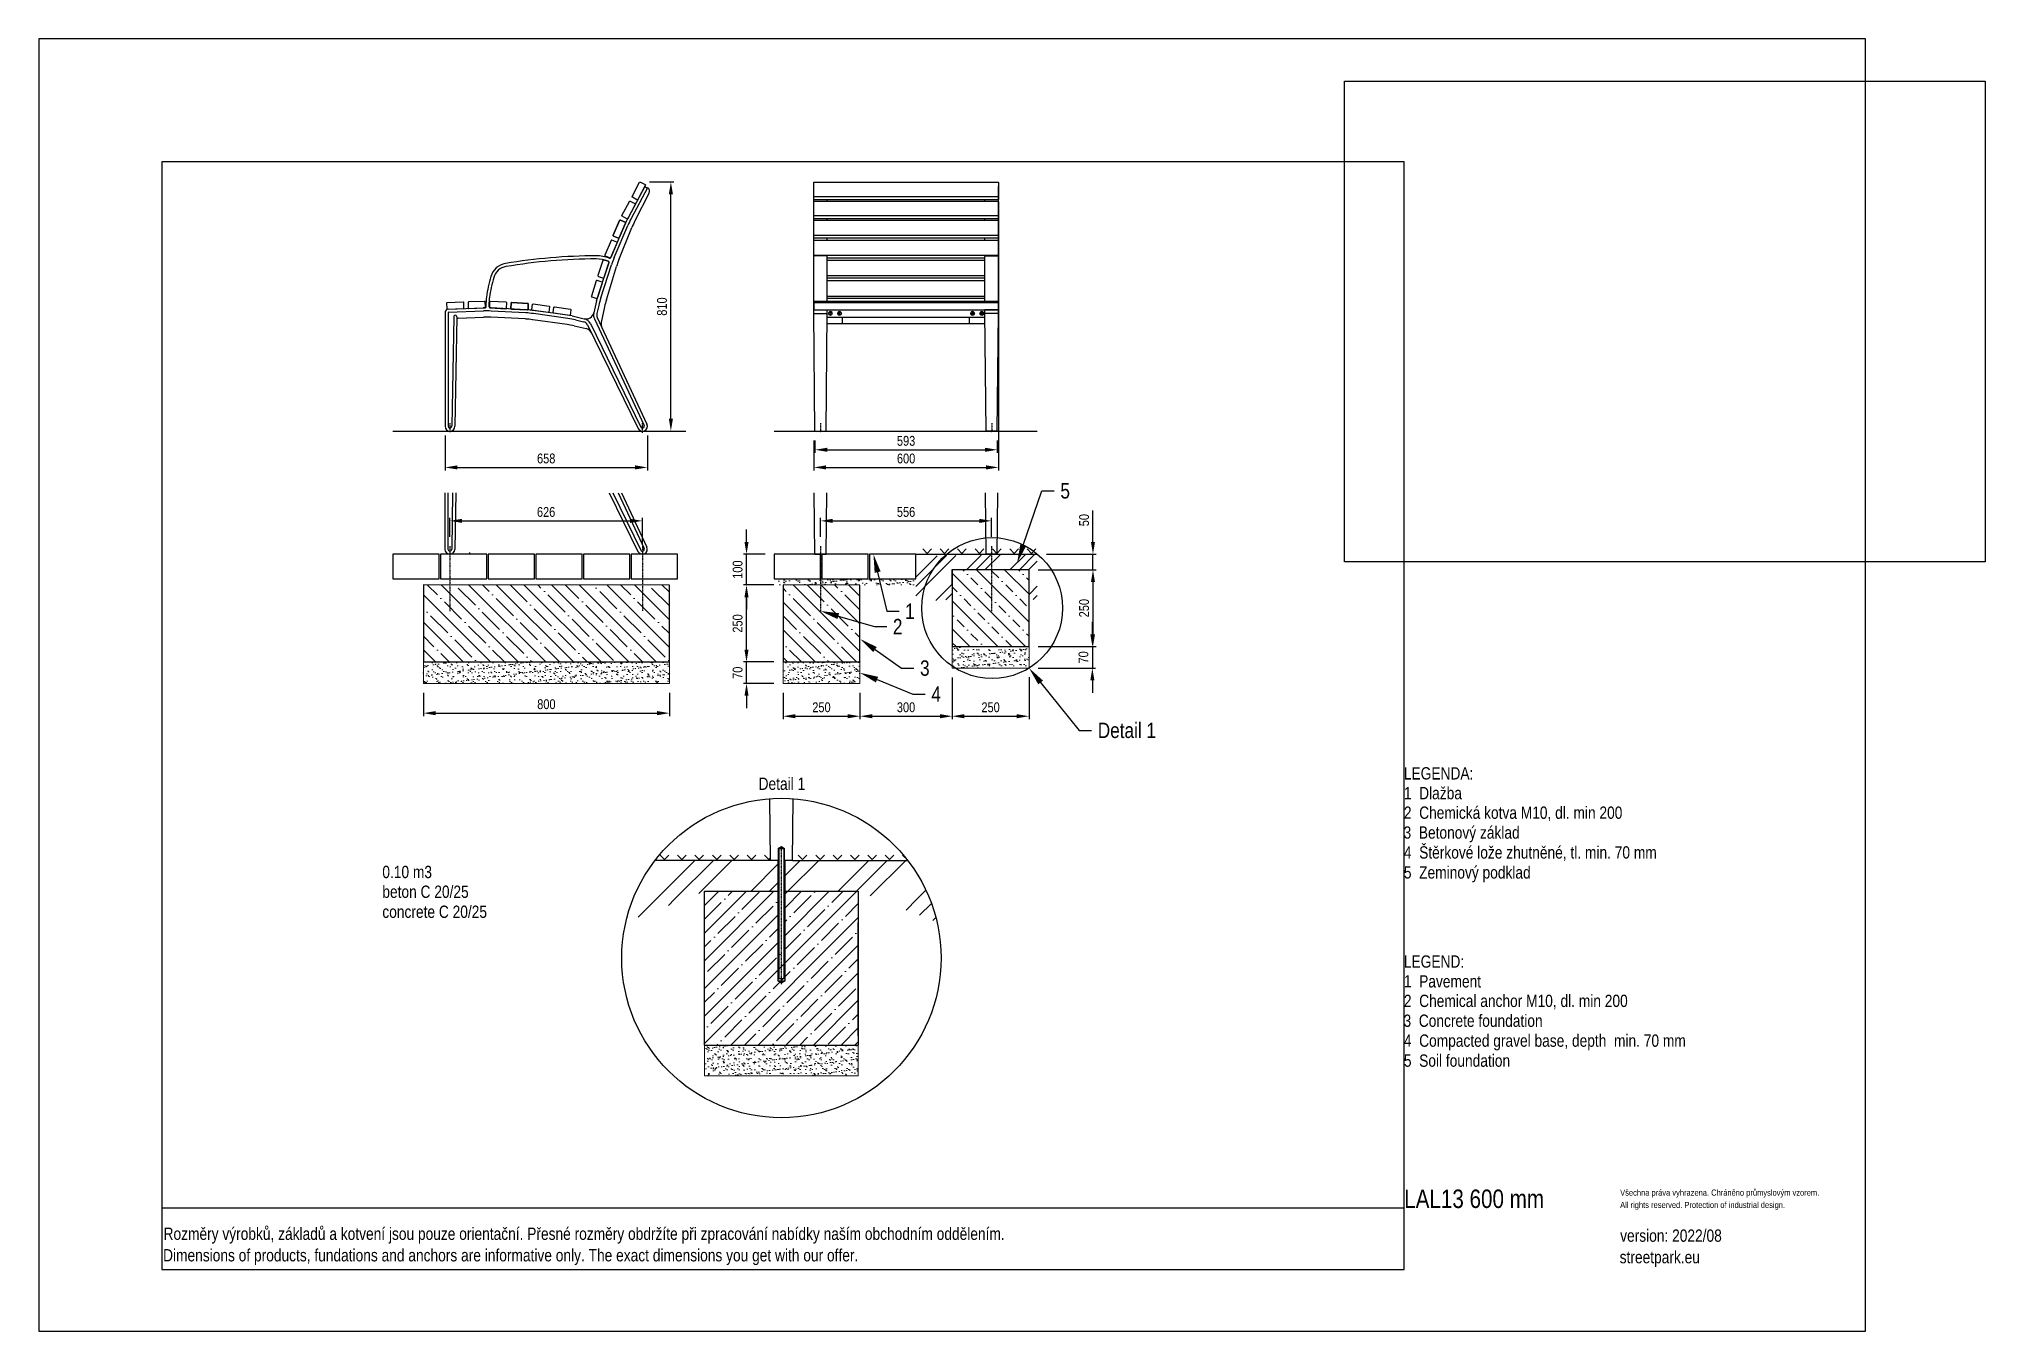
# Model space of a CAD drawing. Header units: millimetres. Extents: x 11004 to 17333, y 3085 to 7285.
import ezdxf
from ezdxf import colors
from ezdxf.entities.mleader import LeaderData, LeaderLine
from ezdxf.lldxf.tags import DXFTag
from ezdxf.math import Vec2, Vec3

# ---------------------------------------------------------------- set-up
doc = ezdxf.new("R2010")
doc.units = ezdxf.units.MM
doc.header["$LTSCALE"] = 0.3
doc.linetypes.add('DashDot', pattern=[15, 9, -3, 0, -3])
doc.layers.add('Nekreslit', color=6, linetype='Continuous', plot=False)
doc.layers.add('SRAFY', color=251, linetype='Continuous', lineweight=13)
doc.styles.add('SEACAD_Arial', font='arial.ttf', dxfattribs={"width": 0.8})
tags = doc.linetypes.add('HIDDEN2', pattern=[4.7625, 3.175, -1.5875]).pattern_tags.tags
tags[6:7] = [DXFTag(74, 4), DXFTag(75, 0), DXFTag(340, '0'), DXFTag(46, 0.0), DXFTag(50, 0.0), DXFTag(44, 0.0), DXFTag(45, 0.0)]
tags[4:5] = [DXFTag(74, 4), DXFTag(75, 0), DXFTag(340, '0'), DXFTag(46, 0.0), DXFTag(50, 0.0), DXFTag(44, 0.0), DXFTag(45, 0.0)]
doc.dimstyles.new('ISO-25', dxfattribs={"dimtxt": 1.6, "dimasz": 2, "dimexe": 0.5, "dimexo": 1.5, "dimtad": 1, "dimdec": 0, "dimtxsty": 'SEACAD_Arial', "dimcen": 2, "dimadec": 0, "dimazin": 0, "dimtfac": 1, "dimtdec": 0, "dimtmove": 0, "dimatfit": 3, "dimfxl": 1, "dimarcsym": 0})
picture_1 = doc.add_image_def('image1.jpg', size_in_pixel=(1600, 1200))

msp = doc.modelspace()

# ---------------------------------------------------------------- texts
at = {"style": 'SEACAD_Arial', "width": 0.8}
for s, height, p in [('LEGENDA:', 40, (15443.3, 4878.1)), ('1  Dlažba', 40, (15443.3, 4813.8)), ('2  Chemická kotva M10, dl. min 200', 40, (15443.3, 4750.3)), ('3  Betonový základ', 40, (15442.2, 4685.8)), ('4  Štěrkové lože zhutněné, tl. min. 70 mm', 40, (15443.3, 4621.1)), ('0.10 m3', 40, (12121.2, 4557.6)), ('5  Zeminový podklad', 40, (15443.3, 4556.1)), ('beton C 20/25', 40, (12121.2, 4493.3)), ('concrete C 20/25', 40, (12121.2, 4428.2)), ('LEGEND:', 40, (15443.3, 4266.4)), ('1  Pavement', 40, (15443.3, 4202.1)), ('2  Chemical anchor M10, dl. min 200', 40, (15443.3, 4138.6)), ('3  Concrete foundation', 40, (15442.2, 4074)), ('4  Compacted gravel base, depth  min. 70 mm', 40, (15443.3, 4009.3)), ('5  Soil foundation', 40, (15443.3, 3944.3)), ('LAL13 600 mm ', 60, (15444.4, 3485.3)), ('Všechna práva vyhrazena. Chráněno průmyslovým vzorem.', 20, (16146.7, 3525.3)), ('All rights reserved. Protection of industrial design.', 20, (16146.7, 3485.3)), ('Rozměry výrobků, základů a kotvení jsou pouze orientační. Přesné rozměry obdržíte při zpracování nabídky naším obchodním oddělením.', 39.9982, (11409.8, 3381.6)), ('version: 2022/08', 40, (16146.7, 3375.5)), ('Dimensions of products, fundations and anchors are informative only. The exact dimensions you get with our offer.', 39.9982, (11408.2, 3311.7)), ('streetpark.eu', 40, (16145.1, 3305.6))]:
    msp.add_text(s, height=height, dxfattribs=at).set_placement(p)
at = {"insert": (13344.8, 4884.4), "char_height": 40, "attachment_point": 1, "style": 'SEACAD_Arial'}
msp.add_mtext_dynamic_manual_height_columns('Detail 1', width=226.121, gutter_width=200, heights=[0], dxfattribs=at)

# ---------------------------------------------------------------- blocks, each defined once
blk = doc.blocks.new('*D134')
at = {"color": 0, "lineweight": -2, "transparency": 16777216}
for p, q in [((12340.7, 5666.5), (12340.7, 5728.8)), ((12380.7, 5718.8), (12926.8, 5718.8)), ((12966.8, 5640.4), (12966.8, 5728.8))]:
    blk.add_line(p, q, dxfattribs=at)
at = {"color": 0, "transparency": 16777216}
for points in [[(12380.7, 5725.5), (12380.7, 5712.1), (12340.7, 5718.8)], [(12926.8, 5725.5), (12926.8, 5712.1), (12966.8, 5718.8)]]:
    blk.add_solid(points, dxfattribs=at)
at = {"layer": 'Defpoints', "color": 0, "transparency": 16777216}
for p in [(12966.8, 5718.8), (12340.7, 5636.5), (12966.8, 5610.4)]:
    blk.add_point(p, dxfattribs=at)
at = {"color": 0, "transparency": 16777216, "insert": (12653.8, 5747.6), "char_height": 32, "attachment_point": 5, "style": 'SEACAD_Arial'}
blk.add_mtext('626', dxfattribs=at)
blk = doc.blocks.new('*D135')
at = {"color": 0, "lineweight": -2, "transparency": 16777216}
for p, q in [((12254.7, 5160.1), (12254.7, 5083.8)), ((13054.7, 5160.1), (13054.7, 5083.8)), ((12294.7, 5093.8), (13014.7, 5093.8))]:
    blk.add_line(p, q, dxfattribs=at)
at = {"color": 0, "transparency": 16777216}
for points in [[(12294.7, 5100.5), (12294.7, 5087.1), (12254.7, 5093.8)], [(13014.7, 5100.5), (13014.7, 5087.1), (13054.7, 5093.8)]]:
    blk.add_solid(points, dxfattribs=at)
at = {"layer": 'Defpoints', "color": 0, "transparency": 16777216}
for p in [(12254.7, 5190.1), (13054.7, 5190.1), (13054.7, 5093.8)]:
    blk.add_point(p, dxfattribs=at)
at = {"color": 0, "transparency": 16777216, "insert": (12654.7, 5122.7), "char_height": 32, "attachment_point": 5, "style": 'SEACAD_Arial'}
blk.add_mtext('800', dxfattribs=at)
blk = doc.blocks.new('*D136')
at = {"color": 0, "lineweight": -2, "transparency": 16777216}
for p, q in [((13546.2, 5666.5), (13546.2, 5728.8)), ((13586.2, 5718.8), (14062.6, 5718.8)), ((14102.6, 5666.5), (14102.6, 5728.8))]:
    blk.add_line(p, q, dxfattribs=at)
at = {"color": 0, "transparency": 16777216}
for points in [[(13586.2, 5725.5), (13586.2, 5712.1), (13546.2, 5718.8)], [(14062.6, 5725.5), (14062.6, 5712.1), (14102.6, 5718.8)]]:
    blk.add_solid(points, dxfattribs=at)
at = {"layer": 'Defpoints', "color": 0, "transparency": 16777216}
for p in [(14102.6, 5718.8), (13546.2, 5636.5), (14102.6, 5636.5)]:
    blk.add_point(p, dxfattribs=at)
at = {"color": 0, "transparency": 16777216, "insert": (13824.4, 5747.6), "char_height": 32, "attachment_point": 5, "style": 'SEACAD_Arial'}
blk.add_mtext('556', dxfattribs=at)
blk = doc.blocks.new('*D137')
at = {"color": 0, "lineweight": -2, "transparency": 16777216}
for p, q in [((14254.3, 5560.1), (14442.2, 5560.1)), ((14432.2, 5520.1), (14432.2, 5350.1)), ((14254.3, 5310.1), (14442.2, 5310.1))]:
    blk.add_line(p, q, dxfattribs=at)
at = {"color": 0, "transparency": 16777216}
for points in [[(14425.6, 5520.1), (14438.9, 5520.1), (14432.2, 5560.1)], [(14425.6, 5350.1), (14438.9, 5350.1), (14432.2, 5310.1)]]:
    blk.add_solid(points, dxfattribs=at)
at = {"layer": 'Defpoints', "color": 0, "transparency": 16777216}
for p in [(14224.3, 5560.1), (14224.3, 5310.1), (14432.2, 5310.1)]:
    blk.add_point(p, dxfattribs=at)
at = {"color": 0, "transparency": 16777216, "insert": (14403.4, 5435.1), "char_height": 32, "attachment_point": 5, "rotation": 90, "style": 'SEACAD_Arial'}
blk.add_mtext('250', dxfattribs=at)
blk = doc.blocks.new('*D138')
at = {"color": 0, "lineweight": -2, "transparency": 16777216}
for p, q in [((14430.2, 5350.1), (14430.2, 5390.1)), ((14254.3, 5310.1), (14440.2, 5310.1)), ((14430.2, 5310.1), (14430.2, 5240.1)), ((14254.3, 5240.1), (14440.2, 5240.1)), ((14430.2, 5200.1), (14430.2, 5160.1))]:
    blk.add_line(p, q, dxfattribs=at)
at = {"color": 0, "transparency": 16777216}
for points in [[(14423.6, 5350.1), (14436.9, 5350.1), (14430.2, 5310.1)], [(14423.6, 5200.1), (14436.9, 5200.1), (14430.2, 5240.1)]]:
    blk.add_solid(points, dxfattribs=at)
at = {"layer": 'Defpoints', "color": 0, "transparency": 16777216}
for p in [(14224.3, 5310.1), (14224.3, 5240.1), (14430.2, 5240.1)]:
    blk.add_point(p, dxfattribs=at)
at = {"color": 0, "transparency": 16777216, "insert": (14401.4, 5275.1), "char_height": 32, "attachment_point": 5, "rotation": 90, "style": 'SEACAD_Arial'}
blk.add_mtext('70', dxfattribs=at)
blk = doc.blocks.new('*D139')
at = {"color": 0, "lineweight": -2, "transparency": 16777216}
for p, q in [((13424.3, 5160.1), (13424.3, 5073.8)), ((13674.3, 5160.1), (13674.3, 5073.8)), ((13464.3, 5083.8), (13634.3, 5083.8))]:
    blk.add_line(p, q, dxfattribs=at)
at = {"color": 0, "transparency": 16777216}
for points in [[(13464.3, 5090.5), (13464.3, 5077.1), (13424.3, 5083.8)], [(13634.3, 5090.5), (13634.3, 5077.1), (13674.3, 5083.8)]]:
    blk.add_solid(points, dxfattribs=at)
at = {"layer": 'Defpoints', "color": 0, "transparency": 16777216}
for p in [(13424.3, 5190.1), (13674.3, 5190.1), (13674.3, 5083.8)]:
    blk.add_point(p, dxfattribs=at)
at = {"color": 0, "transparency": 16777216, "insert": (13549.3, 5112.7), "char_height": 32, "attachment_point": 5, "style": 'SEACAD_Arial'}
blk.add_mtext('250', dxfattribs=at)
blk = doc.blocks.new('*D140')
at = {"color": 0, "lineweight": -2, "transparency": 16777216}
for p, q in [((14224.3, 5210.3), (14224.3, 5073.8)), ((13974.3, 5160.1), (13974.3, 5073.8)), ((14014.3, 5083.8), (14184.3, 5083.8))]:
    blk.add_line(p, q, dxfattribs=at)
at = {"color": 0, "transparency": 16777216}
for points in [[(14014.3, 5090.5), (14014.3, 5077.1), (13974.3, 5083.8)], [(14184.3, 5090.5), (14184.3, 5077.1), (14224.3, 5083.8)]]:
    blk.add_solid(points, dxfattribs=at)
at = {"layer": 'Defpoints', "color": 0, "transparency": 16777216}
for p in [(13974.3, 5190.1), (14224.3, 5240.3), (14224.3, 5083.8)]:
    blk.add_point(p, dxfattribs=at)
at = {"color": 0, "transparency": 16777216, "insert": (14099.3, 5112.7), "char_height": 32, "attachment_point": 5, "style": 'SEACAD_Arial'}
blk.add_mtext('250', dxfattribs=at)
blk = doc.blocks.new('*D141')
at = {"color": 0, "lineweight": -2, "transparency": 16777216}
for p, q in [((13974.3, 5210.1), (13974.3, 5073.8)), ((13674.3, 5160.1), (13674.3, 5073.8)), ((13714.3, 5083.8), (13934.3, 5083.8))]:
    blk.add_line(p, q, dxfattribs=at)
at = {"color": 0, "transparency": 16777216}
for points in [[(13714.3, 5090.5), (13714.3, 5077.1), (13674.3, 5083.8)], [(13934.3, 5090.5), (13934.3, 5077.1), (13974.3, 5083.8)]]:
    blk.add_solid(points, dxfattribs=at)
at = {"layer": 'Defpoints', "color": 0, "transparency": 16777216}
for p in [(13674.3, 5190.1), (13974.3, 5240.1), (13974.3, 5083.8)]:
    blk.add_point(p, dxfattribs=at)
at = {"color": 0, "transparency": 16777216, "insert": (13824.3, 5112.7), "char_height": 32, "attachment_point": 5, "style": 'SEACAD_Arial'}
blk.add_mtext('300', dxfattribs=at)
blk = doc.blocks.new('*D142')
at = {"color": 0, "lineweight": -2, "transparency": 16777216}
for p, q in [((14432.2, 5650.4), (14432.2, 5752)), ((14280.7, 5610.4), (14442.2, 5610.4)), ((14432.2, 5560.1), (14432.2, 5610.4)), ((14254.3, 5560.1), (14442.2, 5560.1)), ((14432.2, 5520.1), (14432.2, 5480.1))]:
    blk.add_line(p, q, dxfattribs=at)
at = {"color": 0, "transparency": 16777216}
for points in [[(14425.6, 5650.4), (14438.9, 5650.4), (14432.2, 5610.4)], [(14425.6, 5520.1), (14438.9, 5520.1), (14432.2, 5560.1)]]:
    blk.add_solid(points, dxfattribs=at)
at = {"layer": 'Defpoints', "color": 0, "transparency": 16777216}
for p in [(14250.7, 5610.4), (14432.2, 5610.4), (14224.3, 5560.1)]:
    blk.add_point(p, dxfattribs=at)
at = {"color": 0, "transparency": 16777216, "insert": (14403.4, 5721.2), "char_height": 32, "attachment_point": 5, "rotation": 90, "style": 'SEACAD_Arial'}
blk.add_mtext('50', dxfattribs=at)
blk = doc.blocks.new('*D143')
at = {"color": 0, "lineweight": -2, "transparency": 16777216}
for p, q in [((14124.8, 6734), (14124.8, 5882.5)), ((13524.2, 5980.4), (13524.2, 5882.5)), ((13564.2, 5892.5), (14084.8, 5892.5))]:
    blk.add_line(p, q, dxfattribs=at)
at = {"color": 0, "transparency": 16777216}
for points in [[(13564.2, 5899.2), (13564.2, 5885.9), (13524.2, 5892.5)], [(14084.8, 5899.2), (14084.8, 5885.9), (14124.8, 5892.5)]]:
    blk.add_solid(points, dxfattribs=at)
at = {"layer": 'Defpoints', "color": 0, "transparency": 16777216}
for p in [(14124.8, 6764), (13524.2, 6010.4), (14124.8, 5892.5)]:
    blk.add_point(p, dxfattribs=at)
at = {"color": 0, "transparency": 16777216, "insert": (13824.5, 5921.4), "char_height": 32, "attachment_point": 5, "style": 'SEACAD_Arial'}
blk.add_mtext('600', dxfattribs=at)
blk = doc.blocks.new('*D169')
at = {"color": 0, "lineweight": -2, "transparency": 16777216}
for p, q in [((13528.2, 5980.4), (13528.2, 5939.9)), ((13568.2, 5949.9), (14080.8, 5949.9)), ((14120.8, 5980.4), (14120.8, 5939.9))]:
    blk.add_line(p, q, dxfattribs=at)
at = {"color": 0, "transparency": 16777216}
for points in [[(13568.2, 5956.5), (13568.2, 5943.2), (13528.2, 5949.9)], [(14080.8, 5956.5), (14080.8, 5943.2), (14120.8, 5949.9)]]:
    blk.add_solid(points, dxfattribs=at)
at = {"layer": 'Defpoints', "color": 0, "transparency": 16777216}
for p in [(13528.2, 6010.4), (14120.8, 6010.4), (14120.8, 5949.9)]:
    blk.add_point(p, dxfattribs=at)
at = {"color": 0, "transparency": 16777216, "insert": (13824.5, 5978.7), "char_height": 32, "attachment_point": 5, "style": 'SEACAD_Arial'}
blk.add_mtext('593', dxfattribs=at)
blk = doc.blocks.new('*D170')
at = {"color": 0, "lineweight": -2, "transparency": 16777216}
for p, q in [((12325, 5996.4), (12325, 5882.5)), ((12983.1, 5996.4), (12983.1, 5882.5)), ((12365, 5892.5), (12943.1, 5892.5))]:
    blk.add_line(p, q, dxfattribs=at)
at = {"color": 0, "transparency": 16777216}
for points in [[(12365, 5899.2), (12365, 5885.9), (12325, 5892.5)], [(12943.1, 5899.2), (12943.1, 5885.9), (12983.1, 5892.5)]]:
    blk.add_solid(points, dxfattribs=at)
at = {"layer": 'Defpoints', "color": 0, "transparency": 16777216}
for p in [(12325, 6026.4), (12983.1, 6026.4), (12983.1, 5892.5)]:
    blk.add_point(p, dxfattribs=at)
at = {"color": 0, "transparency": 16777216, "insert": (12654.1, 5921.4), "char_height": 32, "attachment_point": 5, "style": 'SEACAD_Arial'}
blk.add_mtext('658', dxfattribs=at)
blk = doc.blocks.new('*D171')
at = {"color": 0, "lineweight": -2, "transparency": 16777216}
for p, q in [((12989.6, 6820.3), (13069.6, 6820.3)), ((13059.6, 6050.5), (13059.6, 6780.3)), ((12996.7, 6010.5), (13069.6, 6010.5))]:
    blk.add_line(p, q, dxfattribs=at)
at = {"color": 0, "transparency": 16777216}
for points in [[(13052.9, 6780.3), (13066.2, 6780.3), (13059.6, 6820.3)], [(13052.9, 6050.5), (13066.2, 6050.5), (13059.6, 6010.5)]]:
    blk.add_solid(points, dxfattribs=at)
at = {"layer": 'Defpoints', "color": 0, "transparency": 16777216}
for p in [(12959.6, 6820.3), (13059.6, 6820.3), (12966.7, 6010.5)]:
    blk.add_point(p, dxfattribs=at)
at = {"color": 0, "transparency": 16777216, "insert": (13030.7, 6415.4), "char_height": 32, "attachment_point": 5, "rotation": 90, "style": 'SEACAD_Arial'}
blk.add_mtext('810', dxfattribs=at)
blk = doc.blocks.new('*D172')
at = {"color": 0, "lineweight": -2, "transparency": 16777216}
for p, q in [((13305.5, 5650.4), (13305.5, 5690.4)), ((13365.7, 5610.4), (13295.5, 5610.4)), ((13305.5, 5510.4), (13305.5, 5610.4)), ((13394.3, 5510.4), (13295.5, 5510.4)), ((13305.5, 5470.4), (13305.5, 5430.4))]:
    blk.add_line(p, q, dxfattribs=at)
at = {"color": 0, "transparency": 16777216}
for points in [[(13298.9, 5650.4), (13312.2, 5650.4), (13305.5, 5610.4)], [(13298.9, 5470.4), (13312.2, 5470.4), (13305.5, 5510.4)]]:
    blk.add_solid(points, dxfattribs=at)
at = {"layer": 'Defpoints', "color": 0, "transparency": 16777216}
for p in [(13305.5, 5610.4), (13395.7, 5610.4), (13424.3, 5510.4)]:
    blk.add_point(p, dxfattribs=at)
at = {"color": 0, "transparency": 16777216, "insert": (13276.7, 5560.4), "char_height": 32, "attachment_point": 5, "rotation": 90, "style": 'SEACAD_Arial'}
blk.add_mtext('100', dxfattribs=at)
blk = doc.blocks.new('*D173')
at = {"color": 0, "lineweight": -2, "transparency": 16777216}
for p, q in [((13394.3, 5510.4), (13295.5, 5510.4)), ((13305.5, 5300.1), (13305.5, 5470.4)), ((13394.3, 5260.1), (13295.5, 5260.1))]:
    blk.add_line(p, q, dxfattribs=at)
at = {"color": 0, "transparency": 16777216}
for points in [[(13298.9, 5470.4), (13312.2, 5470.4), (13305.5, 5510.4)], [(13298.9, 5300.1), (13312.2, 5300.1), (13305.5, 5260.1)]]:
    blk.add_solid(points, dxfattribs=at)
at = {"layer": 'Defpoints', "color": 0, "transparency": 16777216}
for p in [(13305.5, 5510.4), (13424.3, 5510.4), (13424.3, 5260.1)]:
    blk.add_point(p, dxfattribs=at)
at = {"color": 0, "transparency": 16777216, "insert": (13276.7, 5385.3), "char_height": 32, "attachment_point": 5, "rotation": 90, "style": 'SEACAD_Arial'}
blk.add_mtext('250', dxfattribs=at)
blk = doc.blocks.new('*D174')
at = {"color": 0, "lineweight": -2, "transparency": 16777216}
for p, q in [((13305.5, 5300.1), (13305.5, 5340.1)), ((13394.3, 5260.1), (13295.5, 5260.1)), ((13305.5, 5190.1), (13305.5, 5260.1)), ((13394.3, 5190.1), (13295.5, 5190.1)), ((13305.5, 5150.1), (13305.5, 5110.1))]:
    blk.add_line(p, q, dxfattribs=at)
at = {"color": 0, "transparency": 16777216}
for points in [[(13298.9, 5300.1), (13312.2, 5300.1), (13305.5, 5260.1)], [(13298.9, 5150.1), (13312.2, 5150.1), (13305.5, 5190.1)]]:
    blk.add_solid(points, dxfattribs=at)
at = {"layer": 'Defpoints', "color": 0, "transparency": 16777216}
for p in [(13305.5, 5260.1), (13424.3, 5260.1), (13424.3, 5190.1)]:
    blk.add_point(p, dxfattribs=at)
at = {"color": 0, "transparency": 16777216, "insert": (13276.7, 5225.1), "char_height": 32, "attachment_point": 5, "rotation": 90, "style": 'SEACAD_Arial'}
blk.add_mtext('70', dxfattribs=at)

# ---------------------------------------------------------------- dimensions: what is measured, and where the dimension line sits
for base, p1, p2, picture, middle in [((13059.6, 6820.3), (12966.7, 6010.5), (12959.6, 6820.3), '*D171', (13030.7, 6415.4)), ((14432.2, 5610.4), (14224.3, 5560.1), (14250.7, 5610.4), '*D142', (14403.4, 5721.2)), ((13305.5, 5610.4), (13424.3, 5510.4), (13395.7, 5610.4), '*D172', (13276.7, 5560.4)), ((13305.5, 5510.4), (13424.3, 5260.1), (13424.3, 5510.4), '*D173', (13276.7, 5385.3)), ((13305.5, 5260.1), (13424.3, 5190.1), (13424.3, 5260.1), '*D174', (13276.7, 5225.1))]:
    dim = msp.add_linear_dim(base=base, p1=p1, p2=p2, angle=90, dimstyle='ISO-25')
    dim.commit()
    dim.dimension.update_dxf_attribs({"geometry": picture, "text_midpoint": middle})
for base, p1, p2, override, picture, middle in [((14124.8, 5892.5), (13524.2, 6010.4), (14124.8, 6764), {"dimrnd": 10}, '*D143', (13824.5, 5921.4)), ((12966.8, 5718.8), (12340.7, 5636.5), (12966.8, 5610.4), {"dimscale": 0}, '*D134', (12653.8, 5747.6)), ((14102.6, 5718.8), (13546.2, 5636.5), (14102.6, 5636.5), {"dimscale": 0}, '*D136', (13824.4, 5747.6)), ((13054.7, 5093.8), (12254.7, 5190.1), (13054.7, 5190.1), {"dimscale": 0, "dimtix": 0, "dimtofl": 1, "dimtmove": 0, "dimatfit": 3}, '*D135', (12654.7, 5122.7)), ((13674.3, 5083.8), (13424.3, 5190.1), (13674.3, 5190.1), {"dimscale": 0, "dimtix": 0, "dimtofl": 1, "dimtmove": 0, "dimatfit": 3}, '*D139', (13549.3, 5112.7)), ((13974.3, 5083.8), (13674.3, 5190.1), (13974.3, 5240.1), {"dimscale": 0, "dimtix": 0, "dimtofl": 1, "dimtmove": 0, "dimatfit": 3}, '*D141', (13824.3, 5112.7)), ((14224.3, 5083.8), (13974.3, 5190.1), (14224.3, 5240.3), {"dimscale": 0, "dimtix": 0, "dimtofl": 1, "dimtmove": 0, "dimatfit": 3}, '*D140', (14099.3, 5112.7))]:
    dim = msp.add_linear_dim(base=base, p1=p1, p2=p2, dimstyle='ISO-25', override=override)
    dim.commit()
    dim.dimension.update_dxf_attribs({"geometry": picture, "text_midpoint": middle})
for base, p1, p2, picture, middle in [((12983.1, 5892.5), (12325, 6026.4), (12983.1, 6026.4), '*D170', (12654.1, 5921.4)), ((14120.8, 5949.9), (13528.2, 6010.4), (14120.8, 6010.4), '*D169', (13824.5, 5978.7))]:
    dim = msp.add_linear_dim(base=base, p1=p1, p2=p2, dimstyle='ISO-25')
    dim.commit()
    dim.dimension.update_dxf_attribs({"geometry": picture, "text_midpoint": middle})
for base, p1, p2, override, picture, middle in [((14432.2, 5310.1), (14224.3, 5560.1), (14224.3, 5310.1), {"dimscale": 0}, '*D137', (14403.4, 5435.1)), ((14430.2, 5240.1), (14224.3, 5310.1), (14224.3, 5240.1), {"dimscale": 0, "dimtmove": 1}, '*D138', (14401.4, 5275.1))]:
    dim = msp.add_linear_dim(base=base, p1=p1, p2=p2, angle=90, dimstyle='ISO-25', override=override)
    dim.commit()
    dim.dimension.update_dxf_attribs({"geometry": picture, "text_midpoint": middle})

# ---------------------------------------------------------------- hatches: boundary and pattern name
at = {"layer": 'SRAFY'}
h = msp.add_hatch(dxfattribs=at)
h.set_pattern_fill('TERACO', color=256, scale=20)
h.set_pattern_definition([(45, (5860.286, 295.79), (-28.28427, 28.28427), [20, -20]), (135, (5916.855, 295.79), (-28.28427, -28.28427), [20, -20])])
h.paths.add_polyline_path([(13855.7, 5610.4), (13855.7, 5633.5), (14250.7, 5633.5), (14250.7, 5610.5)])
h = msp.add_hatch(dxfattribs=at)
h.set_pattern_fill('GOST_GROUND', color=256, scale=10)
h.set_pattern_definition([(45, (7060.29, 295.79), (141.4214, -9e-15), [200]), (45, (7090.29, 295.79), (141.4214, -9e-15), [200]), (45, (7120.29, 295.79), (141.4214, -9e-15), [200])])
h.paths.add_polyline_path([(13974.2, 5462.8), (13855.7, 5456.6), (13855.7, 5604.3), (14250.7, 5610.4), (14250.7, 5463), (14224.3, 5463), (14224.3, 5560.1), (13974.2, 5560.4)])
h = msp.add_hatch(dxfattribs=at)
h.set_pattern_fill('ANSI35', color=256, scale=10, angle=90)
h.set_pattern_definition([(135, (6867.286, 0), (-44.9013, -44.9013), []), (135, (6867.286, 44.9), (-44.9013, -44.9013), [79.375, -15.875, 0, -15.875])])
h.paths.add_polyline_path([(13053.7, 5390.5), (13053.7, 5510.1), (12254.7, 5510.1), (12254.7, 5260.1), (12304.7, 5260.1), (13053.7, 5260.1)])
h = msp.add_hatch(dxfattribs=at)
h.set_pattern_fill('AR-SAND', color=256, scale=0.5)
h.set_pattern_definition([(37.5, (6860.286, 295.79), (-0.800016, 24.47066), [0, -19.304, 0, -21.59, 0, -20.6375]), (7.5, (6860.286, 295.79), (22.47616, 35.84126), [0, -10.414, 0, -17.399, 0, -6.6675]), (327.5, (6844.665, 295.79), (39.54962, 0.07186), [0, -6.35, 0, -22.86, 0, -29.845]), (317.5, (6844.665, 295.79), (38.17782, 11.14647), [0, -3.175, 0, -14.986, 0, -17.145])])
h.paths.add_polyline_path([(13395.7, 5530.4), (13395.7, 5510.5), (13426.3, 5510.4), (13546.2, 5510.3), (13546.2, 5530.4)])
h.paths.add_polyline_path([(13855.7, 5510.1), (13855.7, 5530.4), (13546.2, 5530.4), (13546.2, 5510.3), (13676.2, 5510.1)])
h = msp.add_hatch(dxfattribs=at)
h.set_pattern_fill('ANSI35', color=256, scale=10, angle=90)
h.set_pattern_definition([(135, (918.286, 0), (-44.90128, -44.90128), []), (135, (918.286, 44.9), (-44.90128, -44.90128), [79.375, -15.875, 0, -15.875])])
h.paths.add_polyline_path([(13674.2, 5390.4), (13674.2, 5510.1), (13424.2, 5510.1), (13424.2, 5260.1), (13674.2, 5260.1)])
h = msp.add_hatch(dxfattribs=at)
h.set_pattern_fill('BETON-PROSTY', color=256, scale=0.8, angle=90)
h.set_pattern_definition([(135, (5256.035, 781.344), (-45.25483, -45.25483), []), (135, (5256.035, 826.6), (-67.88225, -22.6274), [32, -16, 0, -16])])
h.paths.add_polyline_path([(14224.2, 5560.1), (13974.2, 5560.1), (13974.3, 5310.1), (14224.3, 5310.1)])
h = msp.add_hatch(dxfattribs=at)
h.set_pattern_fill('AR-SAND', color=256, scale=0.5)
h.set_pattern_definition([(37.5, (6867.286, 0), (-0.800016, 24.47066), [0, -19.304, 0, -21.59, 0, -20.6375]), (7.5, (6867.286, 0), (22.47616, 35.84126), [0, -10.414, 0, -17.399, 0, -6.6675]), (327.5, (6851.665, 0), (39.54962, 0.07186), [0, -6.35, 0, -22.86, 0, -29.845]), (317.5, (6851.665, 0), (38.17782, 11.14647), [0, -3.175, 0, -14.986, 0, -17.145])])
h.paths.add_polyline_path([(13053.7, 5190.1), (13053.7, 5260.1), (12254.2, 5260.1), (12254.1, 5190.1)])
h = msp.add_hatch(dxfattribs=at)
h.set_pattern_fill('AR-SAND', color=256, scale=0.5)
h.set_pattern_definition([(37.5, (918.286, 0), (-0.800016, 24.470662), [0, -19.304, 0, -21.59, 0, -20.6375]), (7.5, (918.286, 0), (22.476164, 35.841255), [0, -10.414, 0, -17.399, 0, -6.6675]), (327.5, (902.665, 0), (39.54962, 0.07186), [0, -6.35, 0, -22.86, 0, -29.845]), (317.5, (902.665, 0), (38.17782, 11.14647), [0, -3.175, 0, -14.986, 0, -17.145])])
h.paths.add_polyline_path([(13674.3, 5190.1), (13674.3, 5260.1), (13645.5, 5260.1), (13424.3, 5260.1), (13424.3, 5190.1)])
h = msp.add_hatch(dxfattribs=at)
h.set_pattern_fill('AR-SAND', color=256, scale=0.5)
h.set_pattern_definition([(37.5, (5851.699, 781.342), (-0.800016, 24.47066), [0, -19.304, 0, -21.59, 0, -20.6375]), (7.5, (5851.7, 781.342), (22.47616, 35.84126), [0, -10.414, 0, -17.399, 0, -6.6675]), (327.5, (5836.078, 781.342), (39.54962, 0.07186), [0, -6.35, 0, -22.86, 0, -29.845]), (317.5, (5836.078, 781.342), (38.17782, 11.14647), [0, -3.175, 0, -14.986, 0, -17.145])])
h.paths.add_polyline_path([(13974.3, 5310.1), (14224.3, 5310.1), (14224.3, 5240.1), (13974.3, 5240.1)])
h = msp.add_hatch(dxfattribs=at)
h.set_pattern_fill('TERACO', color=256, scale=20)
h.set_pattern_definition([(45, (4723.274, -699.69), (-28.28427, 28.28427), [20, -20]), (135, (4779.843, -699.69), (-28.28427, -28.28427), [20, -20])])
h.paths.add_polyline_path([(13008, 4615), (13008, 4638), (13382.7, 4638), (13382.7, 4615)])
h = msp.add_hatch(dxfattribs=at)
h.set_pattern_fill('TERACO', color=256, scale=20)
h.set_pattern_definition([(45, (5172.4, -699.72), (-28.28427, 28.28427), [20, -20]), (135, (5228.97, -699.72), (-28.28427, -28.28427), [20, -20])])
h.paths.add_polyline_path([(13455.2, 4614.9), (13455.2, 4638), (13820.8, 4638), (13820.8, 4614.9)])
h = msp.add_hatch(dxfattribs=at)
h.set_pattern_fill('GOST_GROUND', color=256, scale=20)
h.set_pattern_definition([(45, (5940, 245.79), (282.8427, -2e-14), [400]), (45, (6000, 245.79), (282.8427, -2e-14), [400]), (45, (6060, 245.79), (282.8427, -2e-14), [400])])
edge = h.paths.add_edge_path()
edge.add_line((13409, 4615), (13387, 4615))
edge.add_line((13387, 4615), (13008, 4615))
edge.add_arc((13419, 4297.8), 519.1, 142.33693, 166.98753)
edge.add_line((12913.2, 4414.7), (13169, 4514.8))
edge.add_line((13169, 4514.8), (13409, 4514.8))
edge.add_line((13409, 4514.8), (13409, 4615))
edge = h.paths.add_edge_path()
edge.add_line((13829.9, 4615), (13451, 4615))
edge.add_line((13451, 4615), (13429, 4615))
edge.add_line((13429, 4615), (13429, 4514.8))
edge.add_line((13429, 4514.8), (13669, 4514.8))
edge.add_line((13669, 4514.8), (13924.8, 4414.7))
edge.add_arc((13419, 4297.8), 519.1, 13.01247, 37.66307)
h = msp.add_hatch(dxfattribs=at)
h.set_pattern_fill('ANSI35', color=256, scale=10)
h.set_pattern_definition([(45, (0, 100.18), (-44.90128, 44.90128), []), (45, (44.9, 100.18), (-44.90128, 44.90128), [79.375, -15.875, 0, -15.875])])
h.paths.add_polyline_path([(13669, 4514.8), (13431, 4514.8), (13431, 4323.8), (13419, 4316.9), (13407, 4323.8), (13407, 4514.8), (13169, 4514.8), (13169, 4014.8), (13669, 4014.8)])
h = msp.add_hatch(dxfattribs=at)
h.set_pattern_fill('AR-SAND', color=256, scale=0.5)
h.paths.add_polyline_path([(13669, 4014.8), (13169, 4014.8), (13169, 3914.7), (13669, 3914.7)])

# ---------------------------------------------------------------- linework, layer by layer
for p, q in [((12974.6, 6805.8), (12921.5, 6706.1)), ((12983.3, 6801.1), (12930.3, 6701.4)), ((12989, 6784.7), (12942.7, 6693.8)), ((12974.5, 6805.7), (12983.9, 6800.7)), ((14122.8, 6772), (13526.2, 6772)), ((14124.8, 6394.7), (14124.8, 6805.4)), ((13524.2, 6396), (13524.2, 6763.9)), ((14122.8, 6710.2), (13526.2, 6710.2)), ((13568.2, 6758.1), (13568.2, 6762)), ((14080.8, 6758.1), (14080.8, 6762)), ((12866.2, 6578.6), (12910.2, 6682.4)), ((12875.4, 6574.7), (12919.4, 6678.5)), ((12890.6, 6567.8), (12932.9, 6672.4)), ((14122.8, 6646), (13526.2, 6646)), ((13568.2, 6695.7), (13568.2, 6700.2)), ((14080.8, 6695.7), (14080.8, 6700.2)), ((13568.2, 6631.3), (13568.2, 6637.2)), ((14080.8, 6631.3), (14080.8, 6637.2)), ((12818.1, 6434.3), (12857, 6554.1)), ((12831.6, 6443.7), (12866.5, 6551)), ((12849.8, 6437.7), (12882.8, 6545.6)), ((12855.9, 6563.1), (12855.3, 6563.4)), ((12859.4, 6572.5), (12858.8, 6572.7)), ((14122.8, 6581.5), (13526.2, 6581.5)), ((13566.2, 6579.9), (13526.2, 6579.9)), ((13568.2, 6431.8), (13568.2, 6577.9)), ((13568.2, 6566.4), (13568.2, 6572.8)), ((14080.8, 6431.8), (14080.8, 6577.9)), ((14080.8, 6566.4), (14080.8, 6572.8)), ((14082.8, 6579.9), (14122.8, 6579.9)), ((14080.8, 6515.1), (13568.2, 6515.1)), ((13568.2, 6499.9), (13568.2, 6507.7)), ((14080.8, 6499.9), (14080.8, 6507.7)), ((12325, 6395.1), (12325, 6026.4)), ((12335, 6395.1), (12335, 6026.4)), ((12336.6, 6407.1), (12449.4, 6411.1)), ((12336.9, 6397.1), (12449.7, 6401.1)), ((12458.5, 6415.2), (12458.5, 6429.6)), ((12468.5, 6415), (12468.5, 6429.8)), ((12587.7, 6394.9), (12475, 6400.8)), ((12588.2, 6404.9), (12475.6, 6410.8)), ((12724.6, 6376.8), (12612.9, 6392.5)), ((12738.9, 6384.9), (12614.3, 6402.4)), ((12818.1, 6434.3), (12809, 6394.9)), ((12824.9, 6419.3), (12818.7, 6392.6)), ((12843.9, 6414.9), (12833.1, 6364.1)), ((13524.2, 6404.4), (13568.2, 6404.4)), ((13528.2, 6010.4), (13524.2, 6396)), ((13526.3, 6392.4), (13566.2, 6392.4)), ((13564.2, 6010.4), (13568.2, 6394.7)), ((14080.8, 6448.5), (13568.2, 6448.5)), ((13568.2, 6431.8), (13568.2, 6441.2)), ((13568.2, 6394.7), (13568.2, 6404.4)), ((14080.8, 6431.8), (14080.8, 6441.2)), ((14124.8, 6404.4), (14080.8, 6404.4)), ((14080.8, 6394.7), (14080.8, 6404.4)), ((14084.8, 6010.4), (14080.8, 6394.7)), ((14122.7, 6392.4), (14082.8, 6392.4)), ((14120.8, 6010.4), (14124.8, 6394.7)), ((12353.2, 6382.1), (12347, 6026.3)), ((12363.2, 6381.9), (12357, 6026.2)), ((12367.9, 6378.2), (12450.4, 6381.1)), ((12586.6, 6375), (12474, 6380.9)), ((12721.8, 6357), (12610.1, 6372.7)), ((12738.9, 6384.9), (12777.6, 6376)), ((12744.9, 6352.7), (12783.9, 6343.7)), ((12749.4, 6372.2), (12775.4, 6366.2)), ((12788.8, 6355.5), (12952.7, 6019.4)), ((12797.8, 6359.9), (12961.7, 6023.8)), ((12811, 6375.4), (12972.6, 6029)), ((12820.1, 6379.7), (12981.6, 6033.2)), ((14081.1, 6359.7), (13567.9, 6359.7)), ((14080.9, 6380), (13568.1, 6380)), ((13618.2, 6359.7), (13618.2, 6380)), ((14030.8, 6359.7), (14030.8, 6380)), ((13528.2, 6010.4), (13564.2, 6010.4)), ((13528.2, 6010.4), (13564.2, 6010.4)), ((14120.8, 6010.4), (14084.8, 6010.4)), ((14120.8, 6010.4), (14084.8, 6010.4)), ((12324.7, 5810.4), (12324.7, 5626.4)), ((12334.7, 5810.4), (12334.7, 5626.4)), ((12349.9, 5810.4), (12346.7, 5626.3)), ((12359.9, 5810.4), (12356.7, 5626.2)), ((12859.3, 5810.4), (12952.5, 5619.4)), ((12870.4, 5810.4), (12961.5, 5623.8)), ((12887.7, 5810.4), (12972.3, 5629)), ((12898.7, 5810.4), (12981.4, 5633.2)), ((13528.1, 5610.4), (13526, 5810)), ((13564.1, 5610.4), (13566.2, 5810)), ((14084.6, 5610.4), (14082.5, 5810)), ((14120.6, 5610.4), (14122.7, 5810)), ((13528.1, 5610.4), (13564.1, 5610.4)), ((13855.7, 5610.4), (14250.7, 5610.4)), ((14120.6, 5610.4), (14084.6, 5610.4)), ((12155.7, 5530.4), (12297.7, 5530.4)), ((13974.2, 5510.1), (13974.2, 5560.4)), ((13383, 4615), (13380.9, 4815.5)), ((13455, 4615), (13457.1, 4815.5)), ((13409, 4654.1), (13419, 4659.8)), ((13410.6, 4655), (13409, 4653.4)), ((13409, 4653.4), (13429, 4653.4)), ((13410.6, 4655), (13410.5, 4229.7)), ((13427.4, 4655), (13410.6, 4655)), ((13419, 4659.8), (13429, 4654.1)), ((13427.4, 4655), (13427.4, 4229.7)), ((13427.4, 4655), (13429, 4653.4)), ((13383, 4615), (13008, 4615)), ((13409, 4615), (13383, 4615)), ((13409, 4231.3), (13409, 4615)), ((13455, 4615), (13429, 4615)), ((13429, 4231.3), (13429, 4615)), ((13455, 4615), (13829.9, 4615)), ((13169, 4414.7), (13169, 4514.8)), ((13407, 4223.7), (13419, 4216.7)), ((13409, 4231.3), (13410.5, 4229.7)), ((13409, 4231.3), (13429, 4231.3)), ((13419, 4216.7), (13431, 4223.7)), ((13429, 4231.3), (13427.4, 4229.7))]:
    msp.add_line(p, q)
at = {"color": 7, "linetype": 'DashDot', "ltscale": 0.1}
for p, q in [((12340.8, 6036.4), (12340.8, 6007.3)), ((12966.7, 6036.4), (12966.7, 6005.4))]:
    msp.add_line(p, q, dxfattribs=at)
at = {"linetype": 'DashDot', "ltscale": 0.1}
for p, q in [((13546.2, 6036.5), (13546.2, 6005.5)), ((14102.8, 6036.5), (14102.8, 6005.5))]:
    msp.add_line(p, q, dxfattribs=at)
at = {"color": 7, "linetype": 'Continuous'}
for p, q in [((12155.7, 6010.4), (13107.7, 6010.4)), ((13395.7, 6010.4), (14250.7, 6010.4)), ((12324.7, 5810.4), (12324.7, 5666.4)), ((12334.7, 5810.4), (12334.7, 5666.4)), ((12305.7, 5610.4), (12155.7, 5610.4)), ((12155.7, 5610.4), (12155.7, 5530.4)), ((12305.7, 5530.4), (12305.7, 5610.4)), ((12460.7, 5610.4), (12310.7, 5610.4)), ((12310.7, 5610.4), (12310.7, 5530.4)), ((12404.7, 5610.4), (12374.7, 5610.4)), ((12404.7, 5616.4), (12404.7, 5610.4)), ((12460.7, 5530.4), (12460.7, 5610.4)), ((12615.7, 5610.4), (12465.7, 5610.4)), ((12465.7, 5610.4), (12465.7, 5530.4)), ((12615.7, 5530.4), (12615.7, 5610.4)), ((12770.7, 5610.4), (12620.7, 5610.4)), ((12620.7, 5610.4), (12620.7, 5530.4)), ((12770.7, 5530.4), (12770.7, 5610.4)), ((12925.7, 5610.4), (12775.7, 5610.4)), ((12775.7, 5610.4), (12775.7, 5530.4)), ((12925.7, 5530.4), (12925.7, 5610.4)), ((13080.7, 5610.4), (12930.7, 5610.4)), ((12930.7, 5610.4), (12930.7, 5530.4)), ((13080.7, 5530.4), (13080.7, 5610.4)), ((13545.7, 5610.4), (13395.7, 5610.4)), ((13395.7, 5610.4), (13395.7, 5530.4)), ((13545.7, 5530.4), (13545.7, 5610.4)), ((13700.7, 5610.4), (13550.7, 5610.4)), ((13550.7, 5610.4), (13550.7, 5530.4)), ((13700.7, 5530.4), (13700.7, 5610.4)), ((13855.7, 5610.4), (13705.7, 5610.4)), ((13705.7, 5610.4), (13705.7, 5530.4)), ((13855.7, 5530.4), (13855.7, 5610.4)), ((12155.7, 5530.4), (12305.7, 5530.4)), ((12310.7, 5530.4), (12460.7, 5530.4)), ((12465.7, 5530.4), (12615.7, 5530.4)), ((12620.7, 5530.4), (12770.7, 5530.4)), ((12775.7, 5530.4), (12925.7, 5530.4)), ((12930.7, 5530.4), (13080.7, 5530.4)), ((13395.7, 5530.4), (13545.7, 5530.4)), ((13550.7, 5530.4), (13700.7, 5530.4)), ((13705.7, 5530.4), (13855.7, 5530.4)), ((13169, 4014.8), (13169, 4514.8)), ((13169, 4514.8), (13409, 4514.8)), ((13429, 4514.8), (13669, 4514.8)), ((13669, 4514.8), (13669, 4014.8)), ((13669, 4293.7), (13669, 4413.7)), ((13669, 4045.4), (13669, 4413.7)), ((13169, 4014.8), (13669, 4014.8))]:
    msp.add_line(p, q, dxfattribs=at)
at = {"linetype": 'DashDot', "lineweight": 30}
for p, q in [((12340.7, 5636.5), (12340.7, 5425.8)), ((12966.8, 5636.4), (12966.8, 5425.8)), ((13546.2, 5636.5), (13546.2, 5425.8)), ((14102.6, 5636.5), (14102.6, 5425.8))]:
    msp.add_line(p, q, dxfattribs=at)
at = {"lineweight": 15}
for p, q in [((13409, 4654.1), (13409, 4615)), ((13429, 4615), (13429, 4654.1))]:
    msp.add_line(p, q, dxfattribs=at)
at = {"color": 7, "linetype": 'DashDot', "lineweight": 30}
msp.add_line((13419, 4212.9), (13419, 4660.8), dxfattribs=at)
at = {"color": 7, "linetype": 'HIDDEN2'}
for p, q in [((13407, 4615), (13407, 4414.7)), ((13431, 4414.7), (13431, 4615)), ((13407, 4414.7), (13407, 4223.7)), ((13431, 4223.7), (13431, 4414.7)), ((13407, 4223.7), (13431, 4223.7)), ((13427.4, 4229.7), (13410.5, 4229.7))]:
    msp.add_line(p, q, dxfattribs=at)
for points in [[(12976.4, 6809.3), (12952, 6763.4, -0.414214), (12949.3, 6762.6), (12934.3, 6770.6, -0.414214), (12933.5, 6773.3), (12957.9, 6819.2, -0.414214), (12960.6, 6820), (12975.6, 6812, -0.414214)], [(13526.2, 6819.9), (14122.8, 6819.9, -0.414214), (14124.8, 6817.9), (14124.8, 6764, -0.414214), (14122.8, 6762), (13526.2, 6762, -0.404183), (13524.2, 6763.9), (13524.2, 6817.9, -0.414214)], [(12943.5, 6747.5), (12919.1, 6701.6, -0.414214), (12916.4, 6700.8), (12901.4, 6708.8, -0.414214), (12900.6, 6711.5), (12925, 6757.4, -0.414214), (12927.7, 6758.2), (12942.7, 6750.2, -0.414214)], [(13526.2, 6758.1), (14122.8, 6758.1, -0.414214), (14124.8, 6756.1), (14124.8, 6702.2, -0.414214), (14122.8, 6700.2), (13526.2, 6700.2, -0.404183), (13524.2, 6702.1), (13524.2, 6756.1, -0.414214)], [(12891.7, 6638.9), (12912.1, 6686.7, 0.414214), (12911, 6689.3), (12895.3, 6696, 0.414214), (12892.7, 6694.9), (12872.4, 6647.1, 0.414214), (12873.5, 6644.4), (12889.1, 6637.8, 0.414214)], [(12912.1, 6686.7), (12891.7, 6638.9, -0.414214), (12889.1, 6637.8), (12873.5, 6644.4, -0.414214), (12872.4, 6647.1), (12892.7, 6694.9, -0.414214), (12895.3, 6696), (12911, 6689.3, -0.414214)], [(13526.2, 6695.7), (14122.8, 6695.7, -0.414214), (14124.8, 6693.7), (14124.8, 6639.2, -0.414214), (14122.8, 6637.2), (13526.2, 6637.2, -0.404183), (13524.2, 6639.2), (13524.2, 6693.7, -0.414214)], [(12864.4, 6574.4), (12884.7, 6622.3, 0.414214), (12883.6, 6624.9), (12868, 6631.5, 0.414214), (12865.4, 6630.5), (12845.1, 6582.6, 0.414214), (12846.1, 6580), (12861.8, 6573.4, 0.414214)], [(12842.5, 6509.5), (12858.6, 6559, 0.414214), (12857.3, 6561.5), (12841.1, 6566.7, 0.414214), (12838.6, 6565.5), (12822.5, 6516, 0.414214), (12823.8, 6513.5), (12840, 6508.2, 0.414214)], [(12820.9, 6442.9), (12837, 6492.4, 0.414214), (12835.7, 6494.9), (12819.5, 6500.2, 0.414214), (12817, 6498.9), (12800.9, 6449.4, 0.414214), (12802.2, 6446.9), (12818.4, 6441.7, 0.414214)], [(12332.7, 6407), (12384.7, 6408.8, 0.414214), (12386.6, 6410.9), (12386, 6427.8, 0.414214), (12383.9, 6429.8), (12332, 6428, 0.414214), (12330, 6425.9), (12330.6, 6408.9, 0.414214)], [(12402.6, 6409.4), (12454.6, 6411.2, 0.414214), (12456.5, 6413.3), (12455.9, 6430.3, 0.414214), (12453.9, 6432.2), (12401.9, 6430.4, 0.414214), (12400, 6428.3), (12400.6, 6411.3, 0.414214)], [(12471.1, 6411.1), (12523, 6408.3, 0.414214), (12525.1, 6410.2), (12526, 6427.2, 0.414214), (12524.1, 6429.3), (12472.2, 6432, 0.414214), (12470.1, 6430.1), (12469.2, 6413.2, 0.414214)], [(12541, 6407.4), (12592.9, 6404.7, 0.414214), (12595, 6406.6), (12595.9, 6423.5, 0.414214), (12594, 6425.6), (12542.1, 6428.4, 0.414214), (12540, 6426.5), (12539.1, 6409.5, 0.414214)], [(12592.9, 6404.7), (12541, 6407.4, -0.414214), (12539.1, 6409.5), (12540, 6426.5, -0.414214), (12542.1, 6428.4), (12594, 6425.6, -0.414214), (12595.9, 6423.5), (12595, 6406.6, -0.414214)], [(12660.6, 6395.9), (12609.1, 6403.1, -0.414214), (12607.4, 6405.4), (12609.7, 6422.2, -0.414214), (12612, 6423.9), (12663.5, 6416.7, -0.414214), (12665.2, 6414.4), (12662.8, 6397.6, -0.414214)], [(12729.9, 6386.2), (12678.4, 6393.4, -0.414214), (12676.7, 6395.6), (12679.1, 6412.5, -0.414214), (12681.3, 6414.2), (12732.8, 6406.9, -0.414214), (12734.5, 6404.7), (12732.1, 6387.9, -0.414214)], [(13526.2, 6404.4), (14122.8, 6404.4, 0.414214), (14124.8, 6406.4), (14124.8, 6425.6, 0.414214), (14122.8, 6427.6), (13526.2, 6427.6, 0.413698), (13524.2, 6425.6), (13524.2, 6406.4, 0.414214)]]:
    msp.add_lwpolyline(points, format="xyb", close=True)
for points in [[(13524.2, 6578), (13524.2, 6629.3, -0.414214), (13526.2, 6631.3), (14122.8, 6631.3, -0.414214), (14124.8, 6629.3), (14124.8, 6577.9)], [(14124.8, 6423.6), (14124.8, 6429.8, 0.414214), (14122.8, 6431.8), (13526.2, 6431.8, 0.414214), (13524.2, 6429.8), (13524.2, 6423.6)], [(14124.8, 6421.7), (14124.8, 6428, 0.414214), (14122.8, 6430), (13526.2, 6430, 0.414214), (13524.2, 6428), (13524.2, 6421.7)]]:
    msp.add_lwpolyline(points, format="xyb")
for points in [[(14080.8, 6572.8), (13568.2, 6572.8)], [(13568.2, 6566.4), (14080.8, 6566.4)], [(14080.8, 6507.7), (13568.2, 6507.7)], [(13568.2, 6499.9), (14080.8, 6499.9)], [(14080.8, 6441.2), (13568.2, 6441.2)], [(13576.7, 6395.1), (13575.2, 6392.5), (13576.7, 6389.9), (13579.7, 6389.9), (13581.2, 6392.5), (13579.7, 6395.1), (13576.7, 6395.1)], [(13606.7, 6395.1), (13605.2, 6392.5), (13606.7, 6389.9), (13609.7, 6389.9), (13611.2, 6392.5), (13609.7, 6395.1), (13606.7, 6395.1)], [(14042.3, 6395.1), (14043.8, 6392.5), (14042.3, 6389.9), (14039.3, 6389.9), (14037.8, 6392.5), (14039.3, 6395.1), (14042.3, 6395.1)], [(14072.3, 6395.1), (14073.8, 6392.5), (14072.3, 6389.9), (14069.3, 6389.9), (14067.8, 6392.5), (14069.3, 6395.1), (14072.3, 6395.1)]]:
    msp.add_lwpolyline(points)
for points in [[(12254.7, 5260.1), (13054.7, 5260.1), (13054.7, 5510.1), (12254.7, 5510.4)], [(13424.3, 5260.1), (13674.3, 5260.1), (13674.2, 5510.1), (13424.3, 5510.4)], [(13974.3, 5310.1), (14224.3, 5310.1), (14224.3, 5560.1), (13974.2, 5560.1)]]:
    msp.add_lwpolyline(points, close=True)
for centre, radius in [((13578.2, 6392.5), 6), ((13608.2, 6392.5), 6), ((14040.8, 6392.5), 6), ((14070.8, 6392.5), 6), ((14104.2, 5435.4), 229)]:
    msp.add_circle(centre, radius)
at = {"color": 7, "linetype": 'Continuous'}
for centre, radius in [((12996.9, 6010.4), 0.01), ((12389.7, 5610.4), 0.01), ((12905.8, 5610.4), 0.01), ((14106.2, 5610.5), 0.01), ((14250.7, 5610.4), 0.01), ((14250.7, 5610.4), 0.01), ((12297.7, 5260.1), 0.01), ((12997.7, 5260.1), 0.01), ((13676.3, 5260.1), 0.01), ((13976.3, 5260.1), 0.01), ((13976.3, 5260.1), 0.01), ((13419, 4297.8), 519.1)]:
    msp.add_circle(centre, radius, dxfattribs=at)
for centre, radius, start, end in [((12978.3, 6790.2), 12, 333, 62), ((13186.4, 6565.2), 300, 152, 157), ((13186.4, 6565.2), 290, 152, 157), ((13183.2, 6571.3), 270, 153, 158), ((12531.5, 6496), 60, 99.59289, 163.60606), ((12531.4, 6496), 50, 99.59394, 163.71674), ((12821.1, 4782.5), 1797.8, 90.14623, 99.59289), ((12821.1, 4782.5), 1787.8, 90.14623, 99.59394), ((12816.8, 6460.3), 120, 69.5, 90.14623), ((12816.8, 6460.3), 110, 69.5, 90.14623), ((12854.5, 6559.4), 4, 341.1965, 69.5), ((13142.3, 6461.4), 300, 161.1965, 162), ((12860.8, 6576.2), 4, 249.5, 337.8035), ((13142.3, 6461.4), 300, 157, 157.8035), ((13142.3, 6461.4), 290, 157, 162), ((13141, 6466.7), 270, 158, 163), ((13526.2, 6577.9), 2, 90, 180), ((13566.2, 6577.9), 2, 360, 90), ((14082.8, 6577.9), 2, 90, 180), ((14122.8, 6577.9), 2, 0, 90), ((12909.3, 6384.9), 453.8, 163.60606, 172.29651), ((12919.1, 6382.8), 453.8, 163.71674, 172.13865), ((12337, 6395.1), 12, 92, 180), ((12337, 6395.1), 2, 92, 180), ((12459.9, 6111.2), 300, 91.01442, 92), ((12459.9, 6111.2), 290, 87, 92), ((12454.5, 6415.2), 4, 271.01442, 0), ((12578.5, 6429.6), 120, 172.29651, 180), ((12578.5, 6429.8), 110, 172.13865, 180), ((12472.5, 6415), 4, 180, 267.62117), ((12459.9, 6111.2), 300, 87, 87.62117), ((12572.5, 6105.3), 290, 82, 87), ((12572.5, 6105.3), 300, 82, 87), ((12783.8, 6401.2), 26, 257, 347), ((12838.2, 6388.1), 30, 167, 205), ((12838.2, 6388.1), 20, 167, 205), ((13107.5, 6354.1), 290, 162, 167), ((13108, 6358.8), 270, 163, 168), ((13578.2, 6393.5), 6, 355.21981, 184.78019), ((13608.2, 6393.5), 6, 355.21981, 184.78019), ((14040.8, 6393.5), 6, 355.21981, 184.78019), ((14070.8, 6393.5), 6, 355.21981, 184.78019), ((12358.2, 6382), 5, 358.00165, 179), ((12368, 6373.2), 5, 92, 179.00012), ((12459.9, 6111.2), 270, 87, 92), ((12572.5, 6105.3), 270, 82, 87), ((12684.2, 6089.6), 270, 77, 82), ((12684.2, 6089.6), 290, 77, 82), ((12770.9, 6346.7), 20, 26, 77), ((12770.9, 6346.7), 30, 26, 77), ((12778, 6318.4), 26, 26, 77), ((12858.5, 6358.7), 26, 168, 205), ((12341, 6026.4), 16, 180, 359), ((12341, 6026.4), 6, 180, 359), ((12967.1, 6026.4), 16, 206, 25), ((12967.1, 6026.4), 6, 206, 25), ((12966.9, 5626.4), 16, 206, 25), ((12340.7, 5626.4), 16, 180, 359), ((12340.7, 5626.4), 6, 180, 359), ((12966.9, 5626.4), 6, 206, 25)]:
    msp.add_arc(centre, radius, start, end)
at = {"layer": 'Nekreslit'}
msp.add_line((11404.4, 3485.3), (15444.4, 3485.3), dxfattribs=at)
for points in [[(11004.4, 3085.3), (16944.4, 3085.3), (16944.4, 7285.3), (11004.4, 7285.3)], [(11404.4, 3285.3), (15444.4, 3285.3), (15444.4, 6885.3), (11404.4, 6885.3)]]:
    msp.add_lwpolyline(points, close=True, dxfattribs=at)
at = {"layer": 'SRAFY'}
for p, q in [((12254.7, 5260.1), (12254.7, 5190.1)), ((13054.7, 5260.1), (13054.7, 5190.1)), ((13424.3, 5260.1), (13424.3, 5190.1)), ((13674.3, 5260.1), (13674.3, 5190.1)), ((13974.3, 5310.1), (13974.3, 5240.1)), ((14224.3, 5310.1), (14224.3, 5240.1)), ((12254.7, 5190.1), (13054.7, 5190.1)), ((13424.3, 5190.1), (13674.3, 5190.1)), ((13974.3, 5240.1), (14224.3, 5240.1)), ((13169, 4014.8), (13169, 3914.7)), ((13669, 4014.8), (13669, 3914.7)), ((13169, 3914.7), (13669, 3914.7))]:
    msp.add_line(p, q, dxfattribs=at)

msp.set_redraw_order([(e.dxf.handle, doc.entitydb.next_handle()) for e in msp.query("TEXT MTEXT ATTDEF DIMENSION ARC_DIMENSION")])  # texts and dimensions are drawn at this point

# ---------------------------------------------------------------- pictures from other files: only their frames are drawn
image = msp.add_image(picture_1, insert=(15250.2, 5586.1), size_in_units=(2083.2, 1562.4))
image.dxf.flags = 7

# ---------------------------------------------------------------- leaders
ml = msp.add_multileader_mtext('Standard')
ml.set_content('5', color=256, style='SEACAD_Arial')
ml.set_leader_properties()
ml.build(insert=Vec2(0, 0))
ml.multileader.update_dxf_attribs({"text_right_attachment_type": 6, "dogleg_length": 2, "arrow_head_size": 60, "scale": 20})
ctx = ml.context
ctx.base_point, ctx.scale, ctx.char_height, ctx.arrow_head_size, ctx.landing_gap_size, ctx.plane_origin = Vec3(14306.3, 5816), 20, 50, 60, 20, Vec3(14798.7, 5486.1)
ctx.right_attachment = 6
notes = []
notes.append((ctx, [(1, (1, 1, 0), (14266.3, 5816), (1, 0), 40, [(0, [(14185.7, 5582.8)], 0, [])])]))
ctx.mtext.insert, ctx.mtext.flow_direction = Vec3(14326.3, 5841.4), 5
ml = msp.add_multileader_mtext('Standard')
ml.set_content('1', color=256, style='SEACAD_Arial')
ml.set_leader_properties()
ml.build(insert=Vec2(0, 0))
ml.multileader.update_dxf_attribs({"text_right_attachment_type": 6, "dogleg_length": 2, "arrow_head_size": 60, "scale": 20})
ctx = ml.context
ctx.base_point, ctx.scale, ctx.char_height, ctx.arrow_head_size, ctx.landing_gap_size, ctx.plane_origin = Vec3(13801.5, 5425.2), 20, 50, 60, 20, Vec3(13625.7, 5610.4)
ctx.right_attachment = 6
notes.append((ctx, [(0, (1, 1, 0), (13761.5, 5425.2), (1, 0), 40, [(0, [(13718.3, 5610.4)], 0, [])])]))
ctx.mtext.insert, ctx.mtext.flow_direction = Vec3(13821.5, 5450.2), 5
ml = msp.add_multileader_mtext('Standard')
ml.set_content('2', color=256, style='SEACAD_Arial')
ml.set_leader_properties()
ml.build(insert=Vec2(0, 0))
ml.multileader.update_dxf_attribs({"text_right_attachment_type": 6, "dogleg_length": 2, "arrow_head_size": 60, "scale": 20})
ctx = ml.context
ctx.base_point, ctx.scale, ctx.char_height, ctx.arrow_head_size, ctx.landing_gap_size, ctx.plane_origin = Vec3(13761.5, 5375.2), 20, 50, 60, 20, Vec3(13546.2, 5425.8)
ctx.right_attachment = 6
notes.append((ctx, [(0, (1, 1, 0), (13721.5, 5375.2), (1, 0), 40, [(0, [(13546.2, 5425.8)], 0, [])])]))
ctx.mtext.insert, ctx.mtext.flow_direction = Vec3(13781.5, 5400.2), 5
ml = msp.add_multileader_mtext('Standard')
ml.set_content('3', color=256, style='SEACAD_Arial')
ml.set_leader_properties()
ml.build(insert=Vec2(0, 0))
ml.multileader.update_dxf_attribs({"text_right_attachment_type": 6, "dogleg_length": 2, "arrow_head_size": 60, "scale": 20})
ctx = ml.context
ctx.base_point, ctx.scale, ctx.char_height, ctx.arrow_head_size, ctx.landing_gap_size, ctx.plane_origin = Vec3(13849.9, 5239.9), 20, 50, 60, 20, Vec3(13543.2, 5213)
ctx.right_attachment = 6
notes.append((ctx, [(0, (1, 1, 0), (13809.9, 5239.9), (1, 0), 40, [(0, [(13674.3, 5335.1)], 0, [])])]))
ctx.mtext.insert, ctx.mtext.flow_direction = Vec3(13869.9, 5265.3), 5
ml = msp.add_multileader_mtext('Standard')
ml.set_content('4', color=256, style='SEACAD_Arial')
ml.set_leader_properties()
ml.build(insert=Vec2(0, 0))
ml.multileader.update_dxf_attribs({"text_right_attachment_type": 6, "dogleg_length": 2, "arrow_head_size": 60, "scale": 20})
ctx = ml.context
ctx.base_point, ctx.scale, ctx.char_height, ctx.arrow_head_size, ctx.landing_gap_size, ctx.plane_origin = Vec3(13886.7, 5155.8), 20, 50, 60, 20, Vec3(13464.1, 5266.2)
ctx.right_attachment = 6
notes.append((ctx, [(0, (1, 1, 0), (13846.7, 5155.8), (1, 0), 40, [(0, [(13674.3, 5225.1)], 0, [])])]))
ctx.mtext.insert, ctx.mtext.flow_direction = Vec3(13906.7, 5180.8), 5
ml = msp.add_multileader_mtext('Standard')
ml.set_content('Detail 1', color=256, style='SEACAD_Arial')
ml.set_leader_properties(lineweight=-3)
ml.build(insert=Vec2(0, 0))
ml.multileader.update_dxf_attribs({"text_right_attachment_type": 6, "dogleg_length": 2, "arrow_head_size": 60, "scale": 20})
ctx = ml.context
ctx.base_point, ctx.scale, ctx.char_height, ctx.arrow_head_size, ctx.landing_gap_size, ctx.plane_origin = Vec3(14427.8, 5037.4), 20, 50, 60, 20, Vec3(15582.3, 5637.1)
ctx.right_attachment = 6
notes.append((ctx, [(0, (1, 1, 0), (14387.8, 5037.4), (1, 0), 40, [(0, [(14224.3, 5240.3)], 0, [])])]))
ctx.mtext.insert, ctx.mtext.flow_direction = Vec3(14447.8, 5062.9), 5
for ctx, leaders in notes:
    for number, flags, end, landing, length, lines in leaders:
        leader = LeaderData()
        leader.index, (leader.has_last_leader_line, leader.has_dogleg_vector, leader.attachment_direction) = number, flags
        leader.last_leader_point, leader.dogleg_vector, leader.dogleg_length = Vec3(end), Vec3(landing), length
        for number, points, colour, breaks in lines:
            line = LeaderLine()
            line.index, line.vertices, line.color, line.breaks = number, Vec3.list(points), colors.encode_raw_color(colour), breaks
            leader.lines.append(line)
        ctx.leaders.append(leader)

doc.saveas('drawing.dxf')
